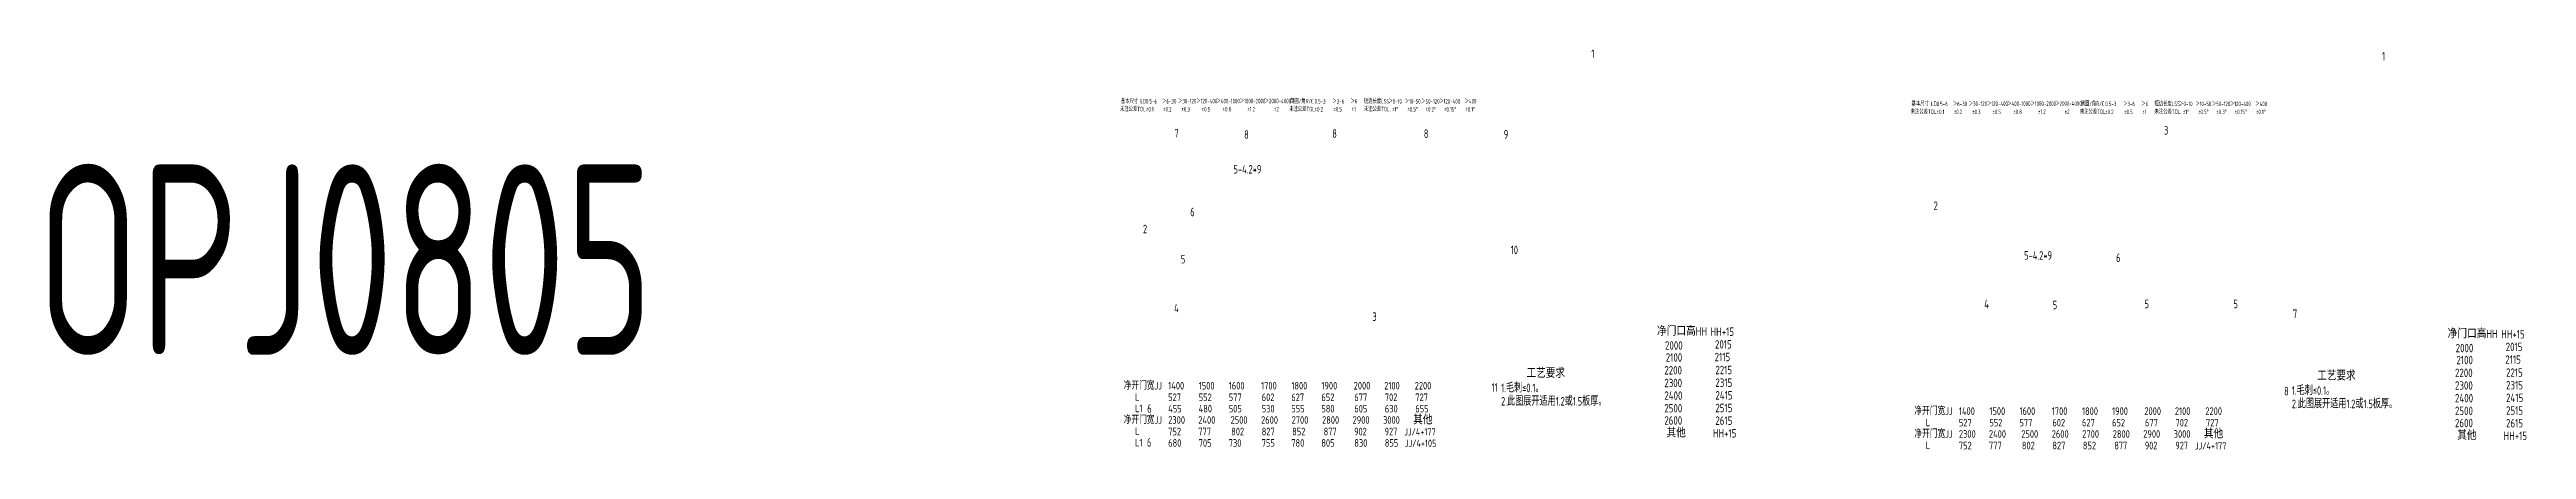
# Model space of a CAD drawing. Header units: inches. Extents: x 14216 to 120088, y -29410 to 23559.
# Drawn here: x 35158 to 39057, y 7090 to 7720 of the extents above; entities that cross this region are included whole.
import ezdxf

# ---------------------------------------------------------------- set-up
doc = ezdxf.new("R2010")
doc.units = ezdxf.units.IN
doc.header["$LTSCALE"] = 0.3
doc.header["$MEASUREMENT"] = 0
for name, color, linetype in [('2', 2, 'Continuous'), ('6', 3, 'Continuous'), ('7', 4, 'Continuous')]:
    doc.layers.add(name, color=color, linetype=linetype)
doc.layers.add('粗实线', color=7, linetype='Continuous', lineweight=30)
doc.styles.add('HZ', font='isocp2.shx', dxfattribs={"width": 0.7, "bigfont": 'hztxt.shx'})

msp = doc.modelspace()

# ---------------------------------------------------------------- texts
at = {"layer": '2', "style": 'HZ'}
for s, height, width, p in [('净开门宽JJ', 12, 0.75, (36848.509, 7184.212)), ('L', 12, 0.75, (36866.494, 7166.513)), ('1400', 12, 0.75, (36918.638, 7184.212)), ('527', 12, 0.75, (36918.539, 7166.033)), ('1500', 12, 0.75, (36966.638, 7184.212)), ('552', 12, 0.75, (36966.539, 7166.033)), ('1600', 12, 0.75, (37013.911, 7184.212)), ('577', 12, 0.75, (37013.851, 7166.033)), ('1700', 12, 0.75, (37064.795, 7184.212)), ('602', 12, 0.75, (37065.739, 7166.033)), ('1800', 12, 0.75, (37112.438, 7184.212)), ('627', 12, 0.75, (37112.339, 7166.033)), ('1900', 12, 0.75, (37159.711, 7184.212)), ('652', 12, 0.75, (37159.651, 7166.033)), ('2000', 12, 0.75, (37210.595, 7184.212)), ('677', 12, 0.75, (37211.539, 7166.033)), ('2100', 12, 0.75, (37258.595, 7184.212)), ('702', 12, 0.75, (37259.539, 7166.033)), ('2200', 12, 0.75, (37306.595, 7184.212)), ('727', 12, 0.75, (37307.539, 7166.033)), ('净开门宽JJ', 12, 0.75, (36848.509, 7130.212)), ('L1', 12, 0.75, (36866.494, 7148.513)), ('455', 12, 0.75, (36918.539, 7148.033)), ('2300', 12, 0.75, (36918.638, 7130.212)), ('2400', 12, 0.75, (36965.911, 7130.212)), ('480', 12, 0.75, (36966.539, 7148.033)), ('505', 12, 0.75, (37013.851, 7148.033)), ('2500', 12, 0.75, (37016.795, 7130.212)), ('2600', 12, 0.75, (37064.795, 7130.212)), ('530', 12, 0.75, (37065.739, 7148.033)), ('555', 12, 0.75, (37112.339, 7148.033)), ('2700', 12, 0.75, (37112.795, 7130.212)), ('580', 12, 0.75, (37159.651, 7148.033)), ('2800', 12, 0.75, (37160.795, 7130.212)), ('2900', 12, 0.75, (37208.795, 7130.212)), ('605', 12, 0.75, (37211.539, 7148.033)), ('3000', 12, 0.75, (37256.795, 7130.212)), ('630', 12, 0.75, (37259.539, 7148.033)), ('其他', 13.3, 0.85, (37304.176, 7129.397)), ('655', 12, 0.75, (37307.539, 7148.033)), ('净开门宽JJ', 12, 0.75, (38093.229, 7144.163)), ('L', 12, 0.75, (38111.215, 7126.464)), ('1400', 12, 0.75, (38163.358, 7144.163)), ('527', 12, 0.75, (38163.259, 7125.985)), ('1500', 12, 0.75, (38211.358, 7144.163)), ('552', 12, 0.75, (38211.259, 7125.985)), ('1600', 12, 0.75, (38258.631, 7144.163)), ('577', 12, 0.75, (38258.571, 7125.985)), ('1700', 12, 0.75, (38309.515, 7144.163)), ('602', 12, 0.75, (38310.459, 7125.985)), ('1800', 12, 0.75, (38357.158, 7144.163)), ('627', 12, 0.75, (38357.059, 7125.985)), ('1900', 12, 0.75, (38404.431, 7144.163)), ('652', 12, 0.75, (38404.371, 7125.985)), ('2000', 12, 0.75, (38455.315, 7144.163)), ('677', 12, 0.75, (38456.259, 7125.985)), ('2100', 12, 0.75, (38503.315, 7144.163)), ('702', 12, 0.75, (38504.259, 7125.985)), ('2200', 12, 0.75, (38551.315, 7144.163)), ('727', 12, 0.75, (38552.259, 7125.985)), ('L', 12, 0.75, (36866.494, 7112.513)), ('L1', 12, 0.75, (36866.494, 7094.513)), ('752', 12, 0.75, (36918.539, 7112.033)), ('680', 12, 0.75, (36918.539, 7094.033)), ('777', 12, 0.75, (36965.851, 7112.033)), ('705', 12, 0.75, (36966.539, 7094.033)), ('730', 12, 0.75, (37013.851, 7094.033)), ('802', 12, 0.75, (37017.739, 7112.033)), ('755', 12, 0.75, (37065.739, 7094.033)), ('827', 12, 0.75, (37065.739, 7112.033)), ('780', 12, 0.75, (37112.339, 7094.033)), ('852', 12, 0.75, (37113.739, 7112.033)), ('805', 12, 0.75, (37159.651, 7094.033)), ('877', 12, 0.7, (37163.411, 7112.033)), ('902', 12, 0.7, (37211.411, 7112.033)), ('830', 12, 0.75, (37211.539, 7094.033)), ('927', 12, 0.7, (37259.411, 7112.033)), ('855', 12, 0.75, (37259.539, 7094.033)), ('JJ/4+177', 11.5, 0.8, (37290.358, 7111.763)), ('JJ/4+105', 11.5, 0.8, (37291.249, 7093.763)), ('净开门宽JJ', 12, 0.75, (38093.229, 7108.163)), ('L', 12, 0.75, (38111.215, 7090.464)), ('752', 12, 0.75, (38163.259, 7089.985)), ('2300', 12, 0.75, (38163.358, 7108.163)), ('777', 12, 0.75, (38210.571, 7089.985)), ('2400', 12, 0.75, (38210.631, 7108.163)), ('2500', 12, 0.75, (38261.515, 7108.163)), ('802', 12, 0.75, (38262.459, 7089.985)), ('2600', 12, 0.75, (38309.515, 7108.163)), ('827', 12, 0.75, (38310.459, 7089.985)), ('2700', 12, 0.75, (38357.515, 7108.163)), ('852', 12, 0.75, (38358.459, 7089.985)), ('2800', 12, 0.75, (38405.515, 7108.163)), ('877', 12, 0.7, (38408.131, 7089.985)), ('2900', 12, 0.75, (38453.515, 7108.163)), ('902', 12, 0.7, (38456.131, 7089.985)), ('3000', 12, 0.75, (38501.515, 7108.163)), ('927', 12, 0.7, (38504.131, 7089.985)), ('JJ/4+177', 11.5, 0.8, (38535.078, 7089.714)), ('其他', 13.3, 0.85, (38548.896, 7107.348))]:
    msp.add_text(s, height=height, dxfattribs=dict(at, width=width)).set_placement(p)
at = {"layer": '2', "color": 6, "style": 'HZ', "width": 0.7}
for s, p in [('1.毛刺≤0.1。', (37442.632, 7179.872)), ('1.毛刺≤0.1。', (38687.353, 7175.823)), ('2.此图展开适用1.2或1.5板厚。', (37442.632, 7158.856)), ('2.此图展开适用1.2或1.5板厚。', (38687.353, 7154.808))]:
    msp.add_text(s, height=13.5, dxfattribs=at).set_placement(p)
at = {"layer": '2', "color": 6, "attachment_point": 5, "style": 'HZ'}
for s, insert, char_height in [('\\A1;OPJ0805', (35622.369, 7388.905), 300), ('\\A1;5-4.2*9', (37043.302, 7531.205), 13.5), ('\\A1;5-4.2*9', (38288.023, 7395.504), 13.5)]:
    msp.add_mtext(s, dxfattribs=dict(at, insert=insert, char_height=char_height))
at = {"layer": '6', "color": 2, "style": 'HZ', "width": 0.7}
for s, p in [('基本尺寸 LD.', (36844.062, 7634.915)), ('倒圆/角R/C', (37110.436, 7634.915)), ('短边长度LSS.', (37226.555, 7634.915)), ('未注公差TOL.', (36842.644, 7622.459)), ('0.5-6', (36883.613, 7634.742)), ('%%P0.1', (36883.613, 7622.142)), ('＞6-30', (36909.071, 7634.742)), ('%%P0.2', (36910.613, 7622.142)), ('＞30-120', (36934.067, 7634.963)), ('%%P0.3', (36939.413, 7622.142)), ('＞120-400', (36962.805, 7635.056)), ('%%P0.5', (36971.356, 7622.235)), ('＞400-1000', (36994.604, 7635.056)), ('%%P0.8', (37004.237, 7622.235)), ('＞1000-2000', (37031.3, 7635.146)), ('%%P1.2', (37043.128, 7622.325)), ('＞2000-4000', (37070.374, 7635.237)), ('%%P2', (37085.164, 7622.416)), ('未注公差TOL.', (37109.018, 7622.459)), ('0.5-3', (37149.087, 7634.742)), ('%%P0.2', (37149.087, 7622.142)), ('＞3-6', (37177.041, 7634.742)), ('%%P0.5', (37178.729, 7622.142)), ('＞6', (37205.562, 7634.963)), ('%%P1', (37207.299, 7622.142)), ('未注公差TOL.', (37226.567, 7622.459)), ('＞0-10', (37265.343, 7634.742)), ('%%P1%%D', (37271.113, 7622.142)), ('＞10-50', (37290.818, 7634.742)), ('%%P0.5%%D', (37295.084, 7622.142)), ('＞50-120', (37316.86, 7634.742)), ('%%P0.3%%D', (37323.829, 7622.142)), ('＞120-400', (37345.265, 7634.742)), ('%%P0.15%%D', (37352.859, 7622.142)), ('＞400', (37385.138, 7634.742)), ('%%P0.1%%D', (37386.312, 7622.142)), ('未注公差TOL.', (38087.365, 7618.41)), ('基本尺寸 LD.', (38088.783, 7630.866)), ('0.5-6', (38128.334, 7630.693)), ('%%P0.1', (38128.334, 7618.093)), ('＞6-30', (38153.791, 7630.693)), ('%%P0.2', (38155.334, 7618.093)), ('＞30-120', (38178.787, 7630.914)), ('%%P0.3', (38184.134, 7618.093)), ('＞120-400', (38207.526, 7631.007)), ('%%P0.5', (38216.076, 7618.186)), ('＞400-1000', (38239.324, 7631.007)), ('%%P0.8', (38248.957, 7618.186)), ('＞1000-2000', (38276.02, 7631.097)), ('%%P1.2', (38287.848, 7618.276)), ('＞2000-4000', (38315.094, 7631.188)), ('%%P2', (38329.884, 7618.367)), ('未注公差TOL.', (38353.739, 7618.41)), ('倒圆/角R/C', (38355.157, 7630.866)), ('0.5-3', (38393.808, 7630.693)), ('%%P0.2', (38393.808, 7618.093)), ('＞3-6', (38421.761, 7630.693)), ('%%P0.5', (38423.449, 7618.093)), ('＞6', (38450.282, 7630.914)), ('%%P1', (38452.019, 7618.093)), ('未注公差TOL.', (38471.287, 7618.41)), ('短边长度LSS.', (38471.275, 7630.866)), ('＞0-10', (38510.063, 7630.693)), ('%%P1%%D', (38515.833, 7618.093)), ('＞10-50', (38535.538, 7630.693)), ('%%P0.5%%D', (38539.805, 7618.093)), ('＞50-120', (38561.58, 7630.693)), ('%%P0.3%%D', (38568.549, 7618.093)), ('＞120-400', (38589.985, 7630.693)), ('%%P0.15%%D', (38597.579, 7618.093)), ('＞400', (38629.858, 7630.693)), ('%%P0.1%%D', (38631.032, 7618.093))]:
    msp.add_text(s, height=7.2, dxfattribs=at).set_placement(p)
at = {"layer": '7', "style": 'HZ', "width": 0.7}
for s, p in [('1', (37584.656, 7706.418)), ('1', (38829.377, 7702.369)), ('7', (36928.342, 7581.269)), ('8', (37038.157, 7579.155)), ('8', (37176.794, 7580.672)), ('8', (37320.955, 7580.535)), ('9', (37446.803, 7579.525)), ('3', (38486.177, 7585.902)), ('6', (36953.259, 7457.14)), ('2', (38123.57, 7467.053)), ('2', (36878.85, 7430.35)), ('10', (37457.801, 7397.364)), ('5', (36938.477, 7382.807)), ('6', (38410.756, 7384.885)), ('4', (36927.925, 7305.692)), ('3', (37240.056, 7292.254)), ('4', (38203.19, 7312.186)), ('5', (38310.966, 7310.627)), ('5', (38455.558, 7312.297)), ('5', (38595.53, 7312.311)), ('7', (38689.142, 7296.925)), ('11', (37427.567, 7180.852)), ('8', (38675.323, 7174.857)), ('6', (36885.512, 7147.475)), ('6', (36885.122, 7094.241))]:
    msp.add_text(s, height=13.5, dxfattribs=at).set_placement(p)
at = {"layer": '7', "color": 2, "style": 'HZ', "width": 0.85}
for s, p in [('净门口高HH', (37688.023, 7269.212)), ('2000', (37700.673, 7246.954)), ('HH+15', (37772.372, 7268.707)), ('2015', (37779.339, 7248.759)), ('净门口高HH', (38932.743, 7265.163)), ('2000', (38945.393, 7242.905)), ('HH+15', (39017.092, 7264.658)), ('2015', (39024.059, 7244.71)), ('2200', (37699.584, 7207.869)), ('2100', (37701.847, 7228.108)), ('2115', (37778.736, 7228.774)), ('2215', (37779.941, 7208.34)), ('2200', (38944.304, 7203.82)), ('2100', (38946.568, 7224.059)), ('2115', (39023.456, 7224.726)), ('2215', (39024.661, 7204.292)), ('2300', (37699.584, 7187.919)), ('2400', (37699.584, 7167.969)), ('2315', (37779.941, 7188.39)), ('2415', (37779.941, 7168.44)), ('2300', (38944.304, 7183.87)), ('2400', (38944.304, 7163.92)), ('2315', (39024.661, 7184.342)), ('2415', (39024.661, 7164.392)), ('2500', (37699.584, 7148.019)), ('2600', (37699.584, 7128.853)), ('2515', (37779.941, 7148.49)), ('2615', (37779.941, 7128.54)), ('2500', (38944.304, 7143.97)), ('2600', (38944.304, 7124.804)), ('2515', (39024.661, 7144.442)), ('2615', (39024.661, 7124.492)), ('其他', (37703.086, 7109.033)), ('HH+15', (37776.071, 7108.59)), ('其他', (38947.806, 7104.984)), ('HH+15', (39020.792, 7104.542))]:
    msp.add_text(s, height=13.3, dxfattribs=at).set_placement(p)
at = {"layer": '粗实线', "color": 3, "linetype": 'Continuous', "lineweight": -3, "style": 'HZ', "width": 0.7}
for p in [(37482.632, 7202.525), (38727.352, 7198.476)]:
    msp.add_text('工艺要求', height=16, dxfattribs=at).set_placement(p)

doc.saveas('drawing.dxf')
